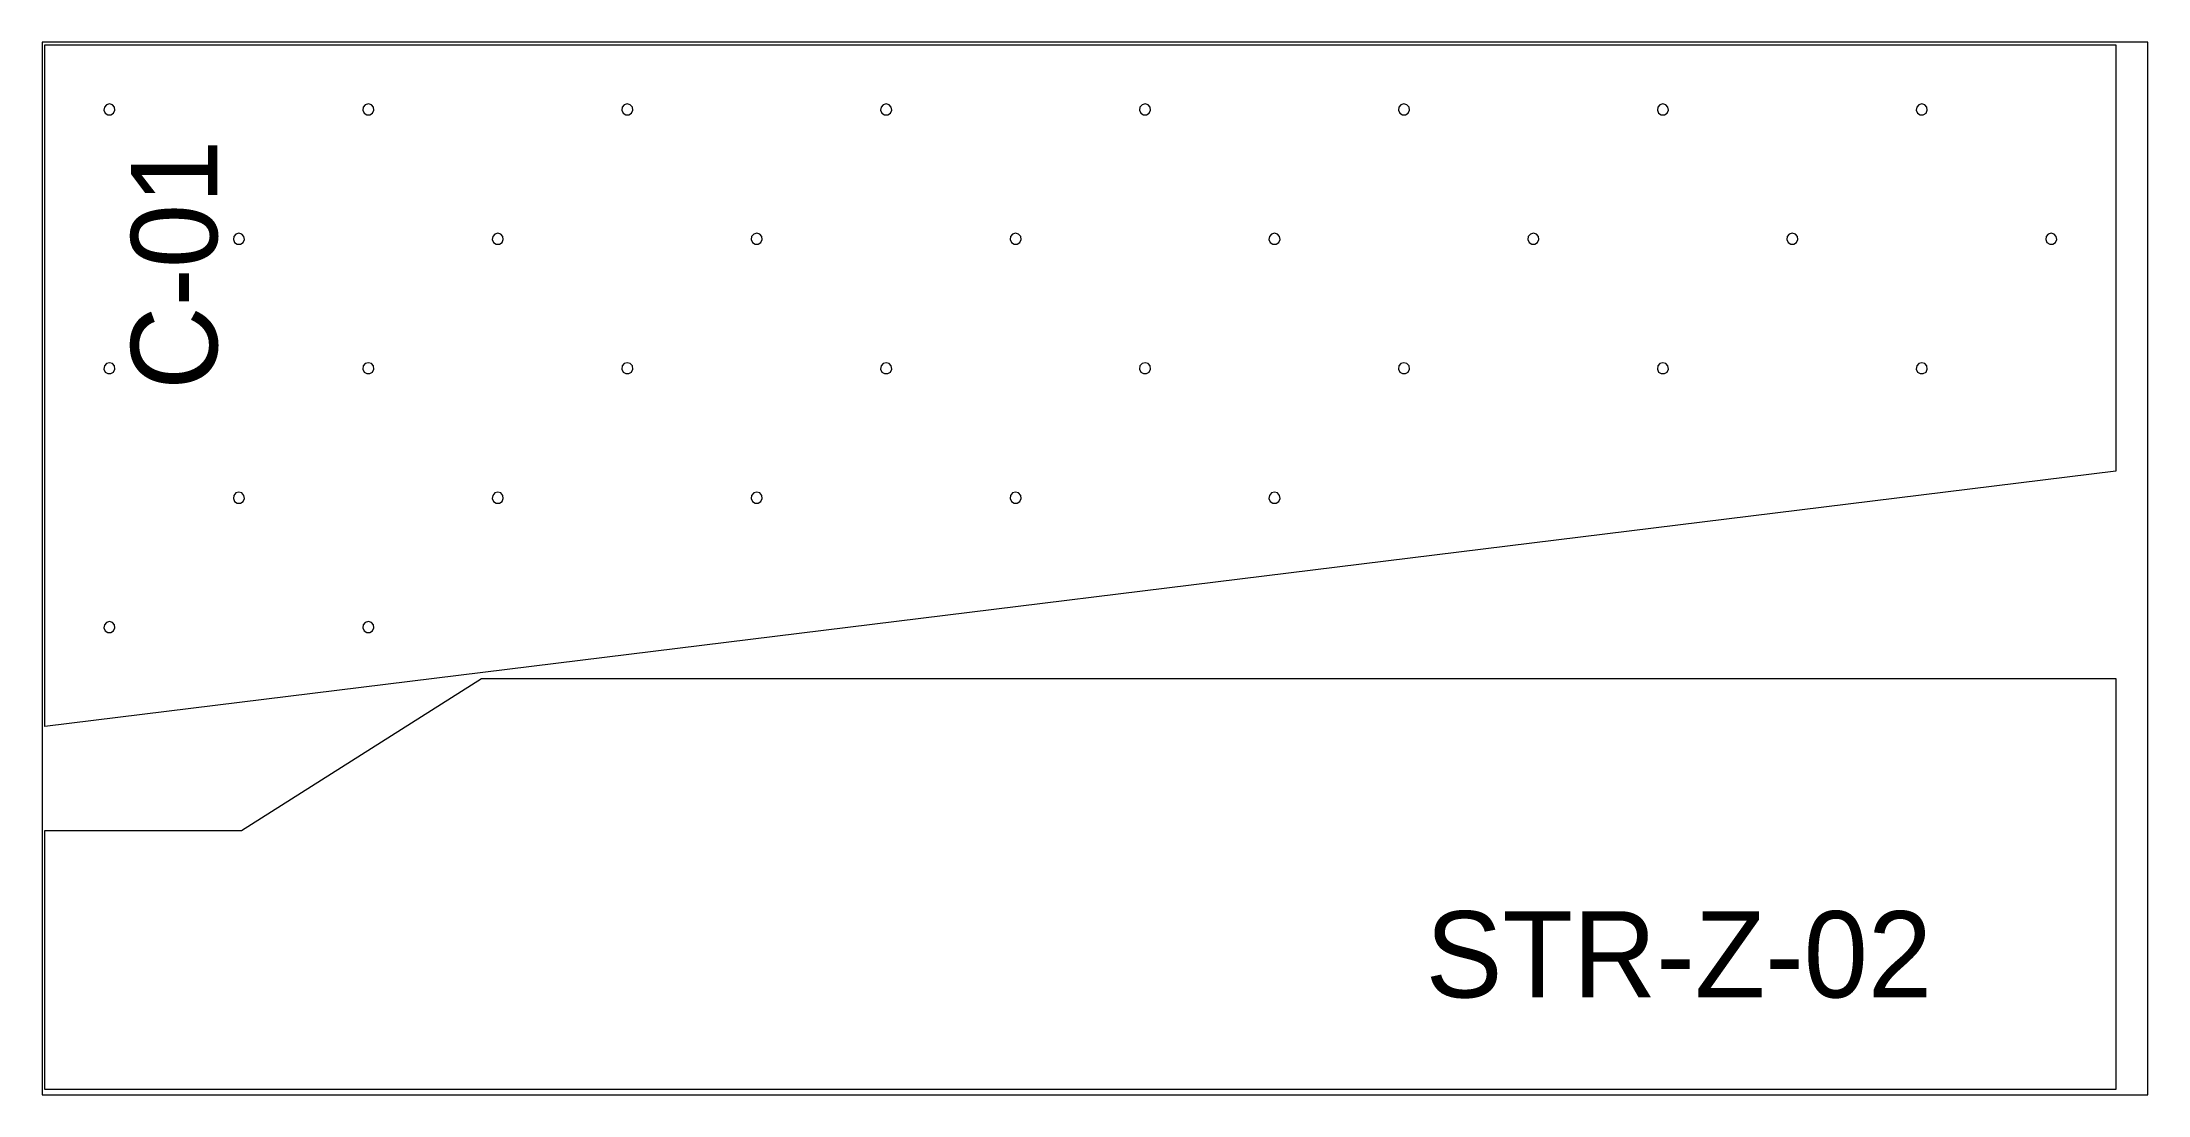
# Model space of a CAD drawing. Extents: x 0 to 287620, y 0 to 1220.
# Drawn here: x 185220 to 187660, y 0 to 1220 of the extents above; entities that cross this region are included whole.
import ezdxf

# ---------------------------------------------------------------- set-up
doc = ezdxf.new("R2010")
doc.units = 0
doc.header["$MEASUREMENT"] = 0
for name, color, linetype, lineweight in [('CUSTOM', 7, 'CONTINUOUS', 0), ('drilling', 7, 'CONTINUOUS', 0), ('FINAL', 7, 'CONTINUOUS', 0)]:
    doc.layers.add(name, color=color, linetype=linetype, lineweight=lineweight)

msp = doc.modelspace()

# ---------------------------------------------------------------- texts
at = {"layer": 'Final', "lineweight": 0}
msp.add_text('C-01', height=100, rotation=90, dxfattribs=at).set_placement((185423, 817))
at = {"layer": 'FINAL', "lineweight": 0}
msp.add_text('STR-Z-02', height=100, dxfattribs=at).set_placement((186823, 112.9))

# ---------------------------------------------------------------- linework, layer by layer
at = {"layer": 'CUSTOM', "lineweight": 0}
msp.add_lwpolyline([(185220, 0), (187660, 0), (187660, 1220), (185220, 1220)], close=True, dxfattribs=at)
at = {"layer": 'drilling', "lineweight": 0}
for points in [[(185298, 1148.5), (185294.5, 1147.5), (185292.1, 1144.7), (185291.6, 1141.1), (185293.1, 1137.7), (185296.2, 1135.8), (185299.8, 1135.8), (185302.9, 1137.7), (185304.4, 1141.1), (185303.9, 1144.7), (185301.5, 1147.5)], [(185598, 1148.5), (185594.5, 1147.5), (185592.1, 1144.7), (185591.6, 1141.1), (185593.1, 1137.7), (185596.2, 1135.8), (185599.8, 1135.8), (185602.9, 1137.7), (185604.4, 1141.1), (185603.9, 1144.7), (185601.5, 1147.5)], [(185898, 1148.5), (185894.5, 1147.5), (185892.1, 1144.7), (185891.6, 1141.1), (185893.1, 1137.7), (185896.2, 1135.8), (185899.8, 1135.8), (185902.9, 1137.7), (185904.4, 1141.1), (185903.9, 1144.7), (185901.5, 1147.5)], [(186198, 1148.5), (186194.5, 1147.5), (186192.1, 1144.7), (186191.6, 1141.1), (186193.1, 1137.7), (186196.2, 1135.8), (186199.8, 1135.8), (186202.9, 1137.7), (186204.4, 1141.1), (186203.9, 1144.7), (186201.5, 1147.5)], [(186498, 1148.5), (186494.5, 1147.5), (186492.1, 1144.7), (186491.6, 1141.1), (186493.1, 1137.7), (186496.2, 1135.8), (186499.8, 1135.8), (186502.9, 1137.7), (186504.4, 1141.1), (186503.9, 1144.7), (186501.5, 1147.5)], [(186798, 1148.5), (186794.5, 1147.5), (186792.1, 1144.7), (186791.6, 1141.1), (186793.1, 1137.7), (186796.2, 1135.8), (186799.8, 1135.8), (186802.9, 1137.7), (186804.4, 1141.1), (186803.9, 1144.7), (186801.5, 1147.5)], [(187098, 1148.5), (187094.5, 1147.5), (187092.1, 1144.7), (187091.6, 1141.1), (187093.1, 1137.7), (187096.2, 1135.8), (187099.8, 1135.8), (187102.9, 1137.7), (187104.4, 1141.1), (187103.9, 1144.7), (187101.5, 1147.5)], [(187398, 1148.5), (187394.5, 1147.5), (187392.1, 1144.7), (187391.6, 1141.1), (187393.1, 1137.7), (187396.2, 1135.8), (187399.8, 1135.8), (187402.9, 1137.7), (187404.4, 1141.1), (187403.9, 1144.7), (187401.5, 1147.5)], [(185448, 998.5), (185444.5, 997.5), (185442.1, 994.7), (185441.6, 991.1), (185443.1, 987.7), (185446.2, 985.8), (185449.8, 985.8), (185452.9, 987.7), (185454.4, 991.1), (185453.9, 994.7), (185451.5, 997.5)], [(185748, 998.5), (185744.5, 997.5), (185742.1, 994.7), (185741.6, 991.1), (185743.1, 987.7), (185746.2, 985.8), (185749.8, 985.8), (185752.9, 987.7), (185754.4, 991.1), (185753.9, 994.7), (185751.5, 997.5)], [(186048, 998.5), (186044.5, 997.5), (186042.1, 994.7), (186041.6, 991.1), (186043.1, 987.7), (186046.2, 985.8), (186049.8, 985.8), (186052.9, 987.7), (186054.4, 991.1), (186053.9, 994.7), (186051.5, 997.5)], [(186348, 998.5), (186344.5, 997.5), (186342.1, 994.7), (186341.6, 991.1), (186343.1, 987.7), (186346.2, 985.8), (186349.8, 985.8), (186352.9, 987.7), (186354.4, 991.1), (186353.9, 994.7), (186351.5, 997.5)], [(186648, 998.5), (186644.5, 997.5), (186642.1, 994.7), (186641.6, 991.1), (186643.1, 987.7), (186646.2, 985.8), (186649.8, 985.8), (186652.9, 987.7), (186654.4, 991.1), (186653.9, 994.7), (186651.5, 997.5)], [(186948, 998.5), (186944.5, 997.5), (186942.1, 994.7), (186941.6, 991.1), (186943.1, 987.7), (186946.2, 985.8), (186949.8, 985.8), (186952.9, 987.7), (186954.4, 991.1), (186953.9, 994.7), (186951.5, 997.5)], [(187248, 998.5), (187244.5, 997.5), (187242.1, 994.7), (187241.6, 991.1), (187243.1, 987.7), (187246.2, 985.8), (187249.8, 985.8), (187252.9, 987.7), (187254.4, 991.1), (187253.9, 994.7), (187251.5, 997.5)], [(187548, 998.5), (187544.5, 997.5), (187542.1, 994.7), (187541.6, 991.1), (187543.1, 987.7), (187546.2, 985.8), (187549.8, 985.8), (187552.9, 987.7), (187554.4, 991.1), (187553.9, 994.7), (187551.5, 997.5)], [(185298, 848.5), (185294.5, 847.5), (185292.1, 844.7), (185291.6, 841.1), (185293.1, 837.7), (185296.2, 835.8), (185299.8, 835.8), (185302.9, 837.7), (185304.4, 841.1), (185303.9, 844.7), (185301.5, 847.5)], [(185598, 848.5), (185594.5, 847.5), (185592.1, 844.7), (185591.6, 841.1), (185593.1, 837.7), (185596.2, 835.8), (185599.8, 835.8), (185602.9, 837.7), (185604.4, 841.1), (185603.9, 844.7), (185601.5, 847.5)], [(185898, 848.5), (185894.5, 847.5), (185892.1, 844.7), (185891.6, 841.1), (185893.1, 837.7), (185896.2, 835.8), (185899.8, 835.8), (185902.9, 837.7), (185904.4, 841.1), (185903.9, 844.7), (185901.5, 847.5)], [(186198, 848.5), (186194.5, 847.5), (186192.1, 844.7), (186191.6, 841.1), (186193.1, 837.7), (186196.2, 835.8), (186199.8, 835.8), (186202.9, 837.7), (186204.4, 841.1), (186203.9, 844.7), (186201.5, 847.5)], [(186498, 848.5), (186494.5, 847.5), (186492.1, 844.7), (186491.6, 841.1), (186493.1, 837.7), (186496.2, 835.8), (186499.8, 835.8), (186502.9, 837.7), (186504.4, 841.1), (186503.9, 844.7), (186501.5, 847.5)], [(186798, 848.5), (186794.5, 847.5), (186792.1, 844.7), (186791.6, 841.1), (186793.1, 837.7), (186796.2, 835.8), (186799.8, 835.8), (186802.9, 837.7), (186804.4, 841.1), (186803.9, 844.7), (186801.5, 847.5)], [(187098, 848.5), (187094.5, 847.5), (187092.1, 844.7), (187091.6, 841.1), (187093.1, 837.7), (187096.2, 835.8), (187099.8, 835.8), (187102.9, 837.7), (187104.4, 841.1), (187103.9, 844.7), (187101.5, 847.5)], [(187398, 848.5), (187394.5, 847.5), (187392.1, 844.7), (187391.6, 841.1), (187393.1, 837.7), (187396.2, 835.8), (187399.8, 835.8), (187402.9, 837.7), (187404.4, 841.1), (187403.9, 844.7), (187401.5, 847.5)], [(185448, 698.5), (185444.5, 697.5), (185442.1, 694.7), (185441.6, 691.1), (185443.1, 687.7), (185446.2, 685.8), (185449.8, 685.8), (185452.9, 687.7), (185454.4, 691.1), (185453.9, 694.7), (185451.5, 697.5)], [(185748, 698.5), (185744.5, 697.5), (185742.1, 694.7), (185741.6, 691.1), (185743.1, 687.7), (185746.2, 685.8), (185749.8, 685.8), (185752.9, 687.7), (185754.4, 691.1), (185753.9, 694.7), (185751.5, 697.5)], [(186048, 698.5), (186044.5, 697.5), (186042.1, 694.7), (186041.6, 691.1), (186043.1, 687.7), (186046.2, 685.8), (186049.8, 685.8), (186052.9, 687.7), (186054.4, 691.1), (186053.9, 694.7), (186051.5, 697.5)], [(186348, 698.5), (186344.5, 697.5), (186342.1, 694.7), (186341.6, 691.1), (186343.1, 687.7), (186346.2, 685.8), (186349.8, 685.8), (186352.9, 687.7), (186354.4, 691.1), (186353.9, 694.7), (186351.5, 697.5)], [(186648, 698.5), (186644.5, 697.5), (186642.1, 694.7), (186641.6, 691.1), (186643.1, 687.7), (186646.2, 685.8), (186649.8, 685.8), (186652.9, 687.7), (186654.4, 691.1), (186653.9, 694.7), (186651.5, 697.5)], [(185298, 548.5), (185294.5, 547.5), (185292.1, 544.7), (185291.6, 541.1), (185293.1, 537.7), (185296.2, 535.8), (185299.8, 535.8), (185302.9, 537.7), (185304.4, 541.1), (185303.9, 544.7), (185301.5, 547.5)], [(185598, 548.5), (185594.5, 547.5), (185592.1, 544.7), (185591.6, 541.1), (185593.1, 537.7), (185596.2, 535.8), (185599.8, 535.8), (185602.9, 537.7), (185604.4, 541.1), (185603.9, 544.7), (185601.5, 547.5)]]:
    msp.add_lwpolyline(points, close=True, dxfattribs=at)
at = {"layer": 'Final', "lineweight": 0}
msp.add_lwpolyline([(185223, 426.8), (185223, 1217), (187623, 1217), (187623, 722.9)], close=True, dxfattribs=at)
at = {"layer": 'FINAL', "lineweight": 0}
msp.add_lwpolyline([(187623, 482.7), (187623, 6.3), (185223, 6.3), (185223, 306.3), (185451, 306.3), (185729.3, 482.7)], close=True, dxfattribs=at)

msp.set_redraw_order([(e.dxf.handle, doc.entitydb.next_handle()) for e in msp.query("TEXT MTEXT ATTDEF DIMENSION ARC_DIMENSION")])  # texts and dimensions are drawn at this point

doc.saveas('drawing.dxf')
